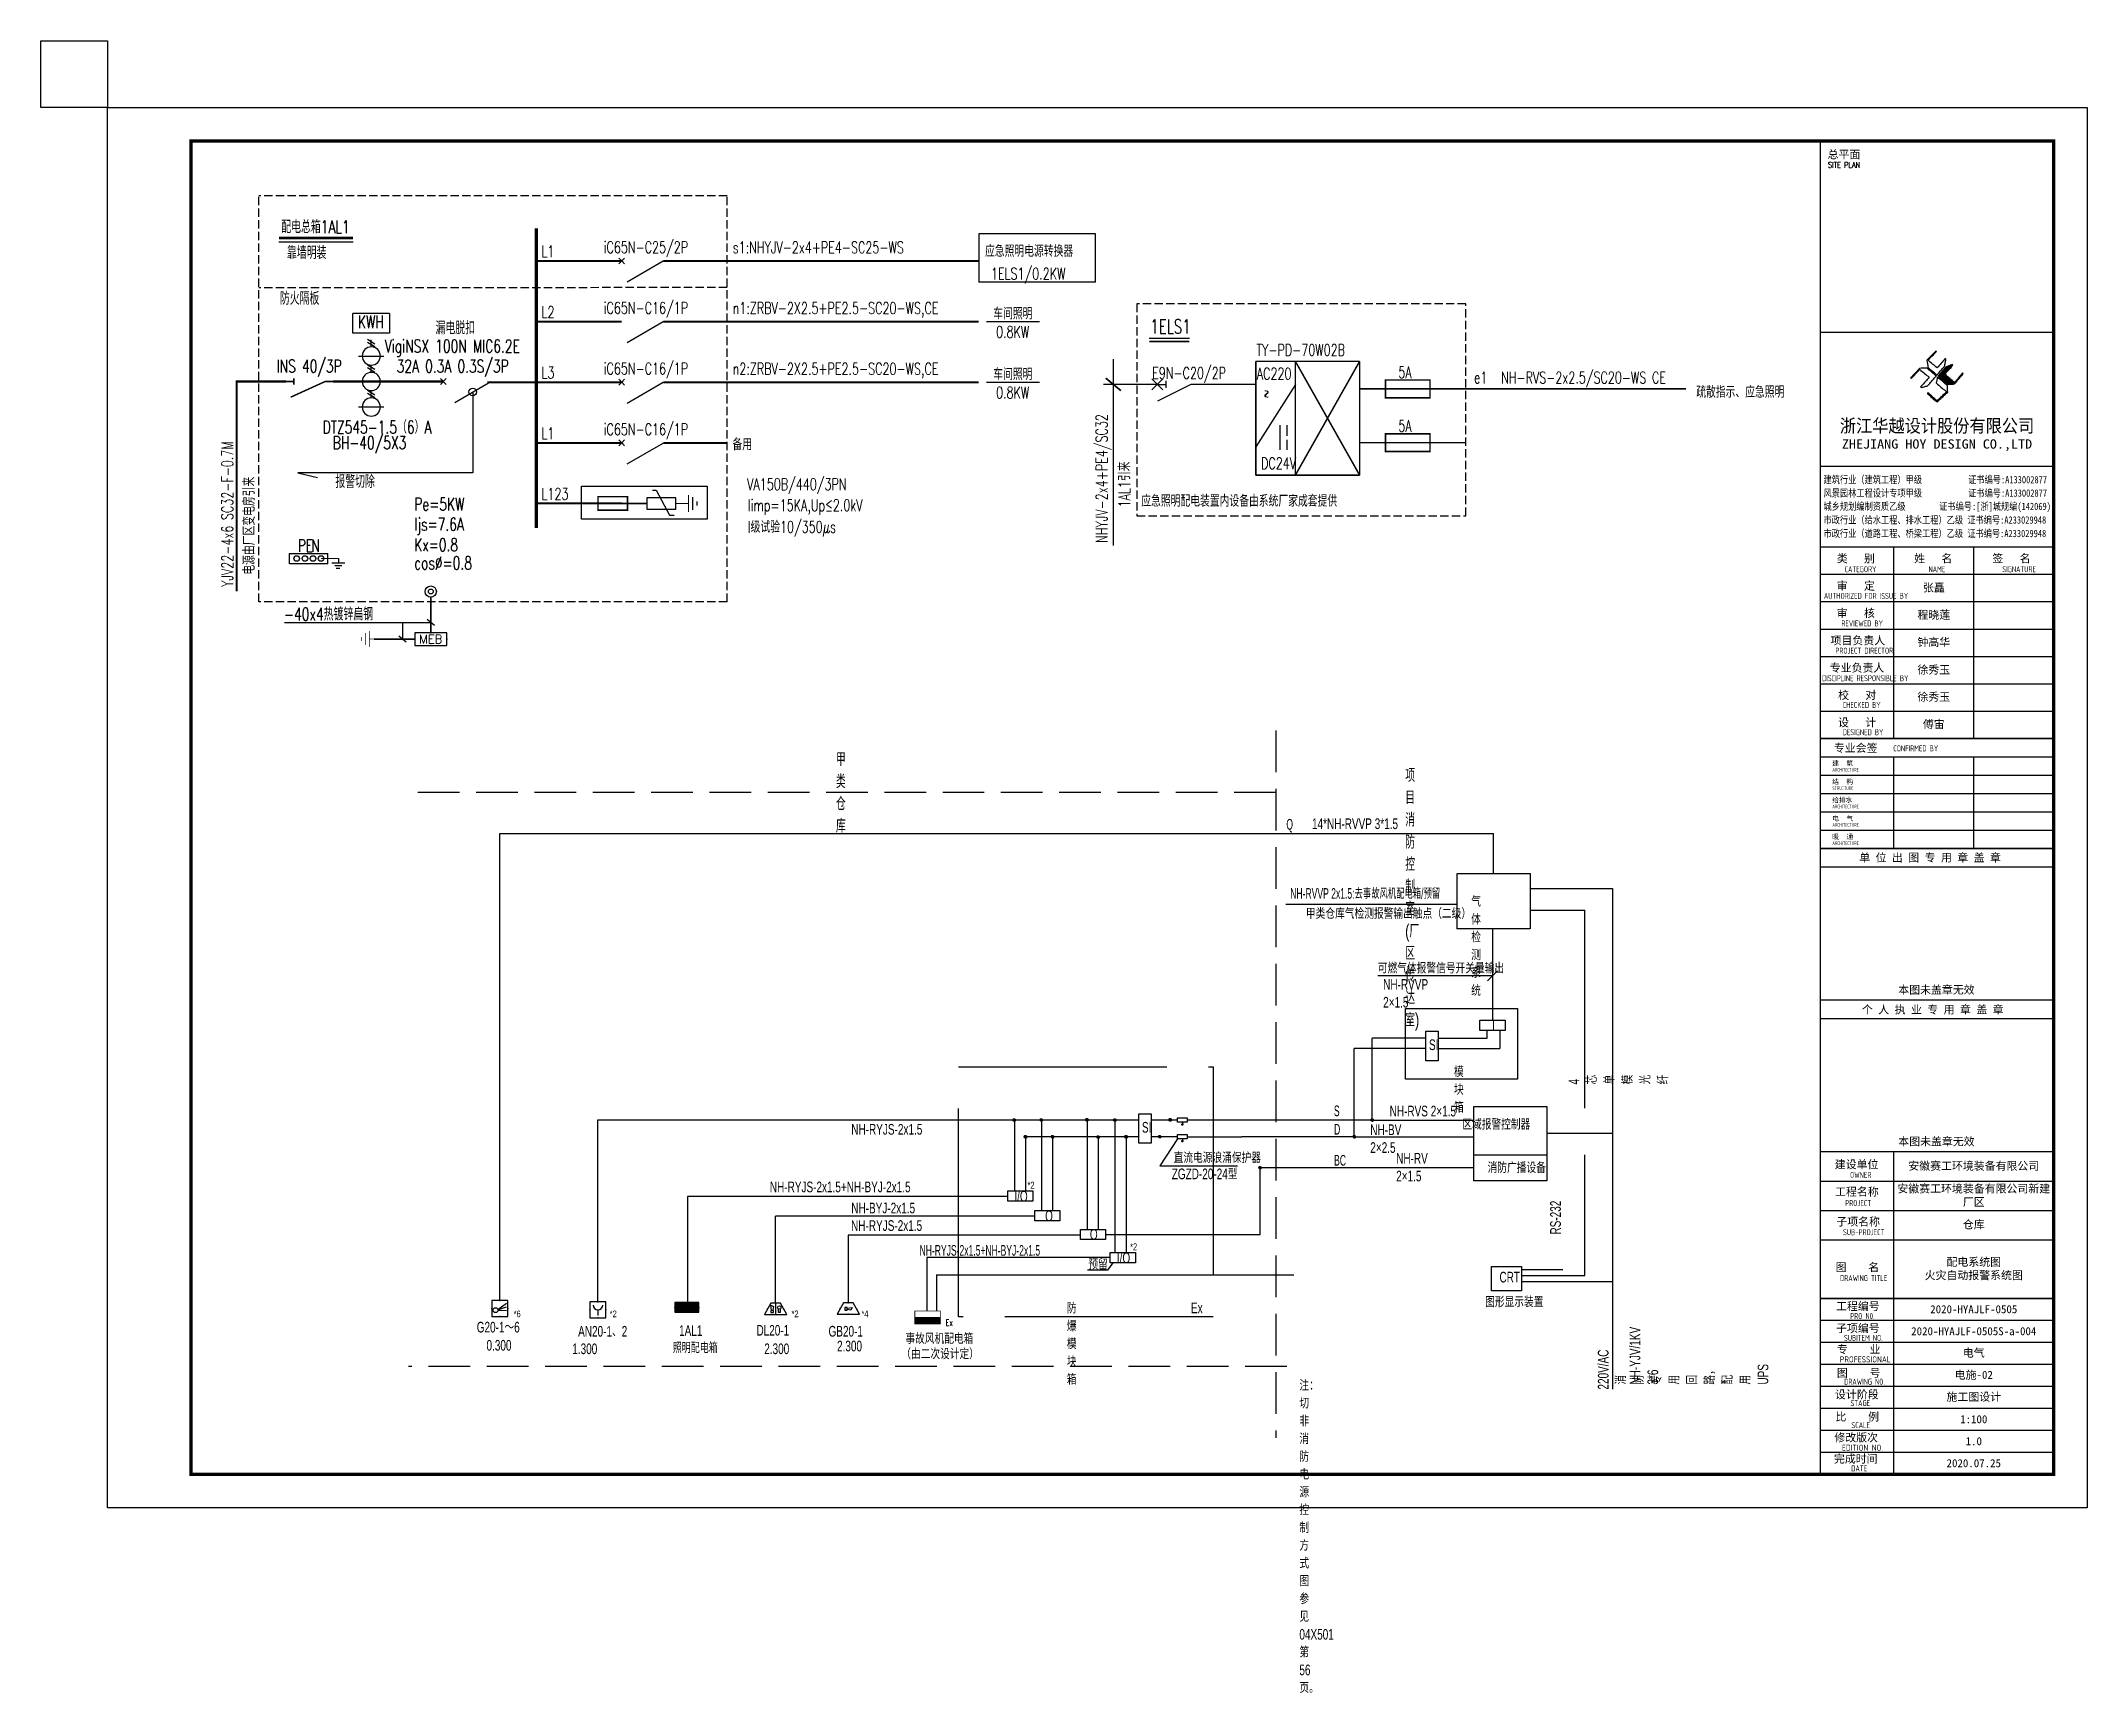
# Model space of a CAD drawing. Extents: x 1885024 to 2564215, y 18598004 to 18764795.
# Drawn here: x 2348115 to 2409515, y 18598004 to 18647562 of the extents above; entities that cross this region are included whole.
import ezdxf
from ezdxf.enums import TextEntityAlignment as Align

# ---------------------------------------------------------------- set-up
doc = ezdxf.new("R2010")
doc.units = 0
doc.header["$LTSCALE"] = 1000
doc.header["$MEASUREMENT"] = 0
for name, pattern in [('__DASH', [0.35, 0.25, -0.1]), ('CENTER', [2, 1.25, -0.25, 0.25, -0.25]), ('CENTERX2', [4, 2.5, -0.5, 0.5, -0.5]), ('DASH', [0.35, 0.25, -0.1]), ('PHANTOM', [2.5, 1.25, -0.25, 0.25, -0.25, 0.25, -0.25])]:
    doc.linetypes.add(name, pattern=pattern)
for name, color, linetype in [('001电气FU', 7, 'Continuous'), ('E-TEXT-PLAN', 7, 'Continuous'), ('E-TEXT-PLAN-DER', 7, 'Continuous'), ('ELEMENT', 3, 'Continuous'), ('EQUIP-消防', 3, 'Continuous'), ('EQUIP-箱柜', 3, 'Continuous'), ('GRD', 132, 'Continuous'), ('lamp', 3, 'Continuous'), ('PUB_TITLE', 4, 'Continuous'), ('T-CABL-XX', 7, 'Continuous'), ('TEL_TEXT', 7, 'Continuous'), ('TK', 4, 'Continuous'), ('产品气、置换气车间电气层', 3, 'CENTER'), ('变压吸附车间火灾、监控、照明', 7, 'Continuous')]:
    doc.layers.add(name, color=color, linetype=linetype)
doc.styles.add('-宋体', font='', dxfattribs={"width": 0.8})
doc.styles.add('_TCH_LABEL', font='COMPLEX', dxfattribs={"bigfont": 'GBCBIG'})
doc.styles.add('_TEL_DIM', font='SIMPLEX', dxfattribs={"width": 0.6, "height": 3.5, "bigfont": 'HZTXT'})
doc.styles.add('DIM_FONT', font='SIMPLEX', dxfattribs={"width": 0.7, "bigfont": 'GBCBIG'})
doc.styles.add('HT', font='simhei.ttf', dxfattribs={"width": 0.7})
doc.styles.add('IDQSTYLE', font='txt.shx', dxfattribs={"width": 0.7, "bigfont": 'hztxt.shx'})
doc.styles.add('JSTC', font='JSTCe.shx', dxfattribs={"width": 0.7, "height": 3, "bigfont": 'JSTCc.shx'})
doc.styles.add('JSTCZT', font='JSTCe.shx', dxfattribs={"width": 0.7, "height": 250, "bigfont": 'JSTCc.shx'})
doc.styles.add('ROMANS', font='romans', dxfattribs={"width": 0.65, "height": 231.275})
doc.styles.get("Standard").update_dxf_attribs({"font": 'gbenor.shx', "bigfont": 'gbcbig.shx'})
doc.styles.add('TSSD_REIN', font='tssdeng.shx', dxfattribs={"width": 0.7, "bigfont": 'tssdchn.shx'})
doc.styles.add('图签宋体', font='', dxfattribs={"height": 300})
doc.styles.add('图签黑体', font='simhei.ttf', dxfattribs={"height": 550})
doc.styles.add('系统图', font='SIMPLEX', dxfattribs={"width": 0.8, "height": 300, "bigfont": '_HZTXT'})
doc.styles.get('-宋体').set_extended_font_data('SimSun')
doc.styles.get('图签宋体').set_extended_font_data('NSimSun')
doc.dimstyles.new('ISO-25', dxfattribs={"dimtxt": 2.5, "dimasz": 2.5, "dimexe": 1.25, "dimexo": 0.625, "dimtad": 1, "dimtxsty": 'Standard', "dimcen": 2.5, "dimadec": 0, "dimazin": 0, "dimtfac": 1, "dimtmove": 0, "dimatfit": 3, "dimfxl": 0, "dimarcsym": 0})
doc.dimstyles.get("Standard").update_dxf_attribs({"dimscale": 100, "dimtxt": 3.5, "dimasz": 1, "dimexe": 2.5, "dimexo": 3, "dimgap": 1.5, "dimtad": 1, "dimdec": 0, "dimzin": 0, "dimdsep": 46, "dimtxsty": 'Standard', "dimblk": 'ARCHTICK', "dimcen": 0.09, "dimadec": 0, "dimazin": 0, "dimtfac": 1, "dimtdec": 0, "dimtix": 1, "dimtmove": 2, "dimatfit": 3, "dimfxl": 0, "dimtolj": 1, "dimtzin": 0, "dimarcsym": 0})

msp = doc.modelspace()

# ---------------------------------------------------------------- texts
at = {"layer": '001电气FU', "color": 104, "style": '系统图', "width": 0.7}
for s, height, p in [('配电总箱1AL1', 385, (2355326.9, 18641794.5)), ('靠墙明装', 385, (2355498.6, 18641019.7)), ('L1', 350, (2363136.9, 18641074.5, 249)), ('iC65N-C25/2P', 350, (2365005, 18641197.4)), ('s1:NHYJV-2x4+PE4-SC25-WS', 350, (2368874.2, 18641191)), ('应急照明电源转换器', 350, (2376444.9, 18641085.1)), ('1ELS1/0.2KW', 350, (2376623, 18640405.4)), ('防火隔板', 385, (2355285.4, 18639645.9)), ('KWH', 385, (2357624.8, 18638944.3)), ('L2', 350, (2363136.9, 18639252.3, 249)), ('iC65N-C16/1P', 350, (2365005, 18639378.2)), ('n1:ZRBV-2X2.5+PE2.5-SC20-WS,CE', 350, (2368874.2, 18639371.8)), ('车间照明', 350, (2376692.3, 18639209.8)), ('VigiNSX 100N MIC6.2E', 385, (2358432.4, 18638214.5, 125.4)), ('漏电脱扣', 385, (2359957, 18638761.1)), ('0.8KW', 350, (2376777.9, 18638658.2)), ('INS 40/3P', 385, (2355187.9, 18637613.5, 125.4)), ('32A 0.3A 0.3S/3P', 385, (2358789.8, 18637613.5, 125.4)), ('iC65N-C16/1P', 350, (2365005, 18637558.9)), ('L3', 350, (2363136.9, 18637436, 249)), ('n2:ZRBV-2X2.5+PE2.5-SC20-WS,CE', 350, (2368874.2, 18637552.5)), ('车间照明', 350, (2376692.3, 18637390.6)), ('0.8KW', 350, (2376777.9, 18636839)), ('DTZ545-1.5（6）A', 385, (2356571.3, 18635785.9)), ('iC65N-C16/1P', 350, (2365005, 18635736.6)), ('BH-40/5X3', 385, (2356872.6, 18635316.8)), ('L1', 350, (2363136.9, 18635616.7, 249)), ('备用', 350, (2368866.9, 18635285.5)), ('VA150B/440/3PN', 350, (2369308.5, 18634088.6, 1610)), ('L123', 350, (2363137.4, 18633801.3, 250.8)), ('Iimp=15KA,Up≤2.0kV', 350, (2369327.6, 18633460.6)), ('I级试验10/350μs', 350, (2369327.6, 18632811.2))]:
    msp.add_text(s, height=height, dxfattribs=at).set_placement(p)
at = {"layer": '001电气FU', "color": 6, "style": '系统图', "width": 0.7}
for s, height, p in [('1ELS1', 420, (2381404.6, 18638789)), ('TY-PD-70W02B', 350, (2384592.1, 18638115.1)), ('E9N-C20/2P', 350, (2381460.9, 18637426.7)), ('AC220', 350, (2384601.1, 18637407.1)), ('5A', 350, (2388847.7, 18637450.6)), ('e1', 350, (2391119, 18637289.9)), ('NH-RVS-2x2.5/SC20-WS CE', 350, (2391932.8, 18637289.9)), ('疏散指示、应急照明', 350, (2397785.7, 18636858.2)), ('5A', 350, (2388847.7, 18635839)), ('DC24V', 350, (2384728.9, 18634714.8)), ('应急照明配电装置内设备由系统厂家成套提供', 350, (2381132.9, 18633590.4))]:
    msp.add_text(s, height=height, dxfattribs=at).set_placement(p)
for s, p in [('~', (2385043.7, 18636846.7, 35598)), ('NHYJV-2x4+PE4/SC32', (2380120.8, 18632502.3)), ('1AL1引来', (2380804.6, 18633570.1))]:
    msp.add_text(s, height=350, rotation=90, dxfattribs=at).set_placement(p)
at = {"layer": '001电气FU', "color": 104, "style": '系统图', "width": 0.7}
for s, p in [('YJV22-4x6 SC32-F-0.7M', (2353883, 18631184.1)), ('电源由厂区变电房引来', (2354533.9, 18631551.8))]:
    msp.add_text(s, height=350, rotation=90, dxfattribs=at).set_placement(p)
for s, p in [('报警切除', (2356950.3, 18634036.2)), ('Pe=5KW', (2359316.3, 18633358.1)), ('Ijs=7.6A', (2359316.3, 18632756.3)), ('Kx=0.8', (2359316.3, 18632140.7)), ('cos%%C=0.8', (2359316.3, 18631595))]:
    msp.add_text(s, height=385, dxfattribs=at).set_placement(p, align=Align.BOTTOM_LEFT)
at = {"layer": '产品气、置换气车间电气层', "color": 3, "linetype": 'Continuous', "char_height": 320.26, "width": 11133.889, "attachment_point": 1, "style": 'JSTC'}
for insert in [(2389767.2, 18617611.3), (2381154.4, 18615135.6, 0)]:
    msp.add_mtext('SI', dxfattribs=dict(at, insert=insert))
at = {"layer": '变压吸附车间火灾、监控、照明', "style": 'JSTC'}
for s, height, width, p in [('Q', 320.3, 0.6, (2385488, 18623903.3)), ('14*NH-RVVP 3*1.5', 320, 0.7, (2386257.8, 18623920.7)), ('S', 320.3, 0.6, (2386915, 18615308.2)), ('D', 320.3, 0.6, (2386920.5, 18614754.7)), ('BC', 320.32, 0.6, (2386920.5, 18613824.3)), ('*2', 208.21, 0.7, (2377722.4, 18613133.2)), ('*2', 208.21, 0.7, (2380799.4, 18611284.1, 0)), ('G20-1～6', 320, 0.7, (2361193, 18608819.7)), ('*6', 200, 0.7, (2362300.6, 18609278.3)), ('*2', 200, 0.7, (2365182.8, 18609278.3)), ('*2', 200, 0.7, (2370638.4, 18609278.3)), ('*4', 200, 0.7, (2372736.1, 18609278.3)), ('0.300', 320, 0.7, (2361486, 18608275.2)), ('AN20-1、2', 320, 0.7, (2364236.1, 18608694.8)), (' 照明配电箱', 320, 0.65, (2366997.5, 18608202.3)), ('1AL1', 320, 0.7, (2367265.5, 18608716.7)), ('DL20-1', 320, 0.7, (2369587, 18608724.7)), ('GB20-1', 320, 0.7, (2371749.9, 18608696.4)), ('2.300', 320, 0.7, (2372004.9, 18608253.1)), ('事故风机配电箱', 320, 0.7, (2374056.4, 18608476.4, 0)), ('    1.300', 320, 0.7, (2363728, 18608170.2)), ('2.300', 320, 0.7, (2369820.8, 18608170.2)), ('（由二次设计定）', 320, 0.7, (2373932.3, 18608018.2, 0))]:
    msp.add_text(s, height=height, dxfattribs=dict(at, width=width)).set_placement(p)
at = {"layer": '变压吸附车间火灾、监控、照明', "color": 7, "linetype": 'Continuous', "style": 'JSTC'}
for s, width, p in [('NH-RVVP 2x1.5:去事故风机配电箱/预留', 0.6, (2385605.4, 18621828.7, 0)), ('甲类仓库气检测报警输出触点（二级）', 0.7, (2386075.4, 18621227.4, 0)), ('可燃气体报警信号开关量输出', 0.7, (2388231.8, 18619588.5)), ('NH-RVS 2×1.5', 0.7, (2388586.8, 18615301)), ('    区域报警控制器', 0.7, (2390434.2, 18614904.4)), ('消防广播设备', 0.7, (2391526.5, 18613604.8)), ('CRT', 0.7, (2391883.1, 18610320.3)), ('图形显示装置', 0.7, (2391453, 18609578.2))]:
    msp.add_text(s, height=320.32, dxfattribs=dict(at, width=width)).set_placement(p)
at = {"layer": '变压吸附车间火灾、监控、照明', "color": 7, "style": 'JSTC'}
for s, height, width, p in [('NH-RYJS-2x1.5', 320.32, 0.7, (2372431.5, 18614754.2)), ('NH-RYJS-2x1.5+NH-BYJ-2x1.5', 320.32, 0.7, (2369988.3, 18613026.1)), ('NH-RYJS-2x1.5', 320.32, 0.7, (2372426, 18611867)), ('NH-BYJ-2x1.5', 320.32, 0.7, (2372431.5, 18612393)), ('NH-RYJS-2x1.5+NH-BYJ-2x1.5', 320, 0.6, (2374481.4, 18611122.3, 0))]:
    msp.add_text(s, height=height, dxfattribs=dict(at, width=width)).set_placement(p)
at = {"layer": '变压吸附车间火灾、监控、照明', "color": 2, "width": 0.7}
for s, style, p in [('直流电源浪涌保护器', 'JSTC', (2382105.9, 18613903)), ('ZGZD-20-24型', 'JSTCZT', (2382049, 18613418)), ('Ex', 'JSTCZT', (2382626.6, 18609395.3))]:
    msp.add_text(s, height=320, dxfattribs=dict(at, style=style)).set_placement(p)
at = {"layer": '变压吸附车间火灾、监控、照明', "style": 'JSTC', "width": 0.7}
msp.add_text('RS-232', height=320.32, rotation=90, dxfattribs=at).set_placement((2393724.3, 18611757.1))
at = {"layer": '变压吸附车间火灾、监控、照明', "attachment_point": 1, "style": 'JSTC'}
for s, insert, char_height, width in [('{\\C7;甲类仓库}', (2371972.6, 18626215.4, -2463.3), 400, 0.224), ('{\\C7;项目消防控制室(厂区传达室)}', (2389055, 18625732.3, -2640.8), 400, 0.224), ('I', (2391662.2, 18618198.2), 320.3, 11133.889), ('I/O', (2377325.8, 18613068), 320.26, 11133.889), ('O', (2378249.5, 18612477.9), 320.3, 11133.889), ('O', (2379592.3, 18611924.1), 320.3, 11133.889), ('预留', (2379547.6, 18611024.3), 320.26, 11133.889), ('I/O', (2380402.8, 18611218.9, 0), 320.26, 11133.889)]:
    msp.add_mtext(s, dxfattribs=dict(at, insert=insert, char_height=char_height, width=width))
at = {"layer": '变压吸附车间火灾、监控、照明', "color": 7, "linetype": 'Continuous', "char_height": 320.32, "width": 0.56, "attachment_point": 1, "style": 'JSTC'}
for s, insert in [('气体检测系统\\P  ', (2391034.7, 18621907.9, -2643.4)), ('\\PNH-RVVP 2×1.5', (2388392.4, 18619954.6)), ('\\PNH-BV 2×2.5', (2388005.9, 18615595.7)), ('\\PNH-RV 2×1.5', (2388782.6, 18614739.8)), ('\\P防爆模块箱', (2378901.3, 18610243))]:
    msp.add_mtext(s, dxfattribs=dict(at, insert=insert))
at = {"layer": '变压吸附车间火灾、监控、照明', "color": 6, "linetype": 'Continuous', "insert": (2390518, 18617336.2), "char_height": 320.32, "width": 0.56, "attachment_point": 1, "style": 'JSTC'}
msp.add_mtext('\\P模块箱', dxfattribs=at)
at = {"layer": '变压吸附车间火灾、监控、照明', "char_height": 320.32, "width": 0.224, "attachment_point": 1, "rotation": 90, "style": 'JSTC'}
for s, insert in [('\\P4芯单模光纤', (2393422.7, 18616258.2)), ('\\P{\\C7;NH-YJV/1KV 3*6}', (2395255.6, 18607257.2)), ('{\\C7;\\P  220V/AC}', (2394301.3, 18607107.5)), ('\\P{\\H0.9992x;\\C7;消防专用回路，配用UP\\H1x;S}', (2394827.5, 18607257.2))]:
    msp.add_mtext(s, dxfattribs=dict(at, insert=insert))
at = {"layer": '变压吸附车间火灾、监控、照明', "color": 6, "linetype": 'CENTERX2', "insert": (2385879, 18607393.2, 118.4), "char_height": 320, "width": 0.149, "attachment_point": 1, "style": 'JSTC'}
msp.add_mtext('注：切非消防电源控制方式图参见04X501第56页。', dxfattribs=at)

# ---------------------------------------------------------------- blocks, each defined once
blk = doc.blocks.new('A$C053D6479')
at = {"layer": 'PUB_TITLE'}
h = blk.add_hatch(color=256, dxfattribs=at)
h.dxf.hatch_style = 1
edge = h.paths.add_edge_path()
edge.add_spline(control_points=[(1026, 827), (1105, 920), (1188, 1008), (1266, 1102)], knot_values=[13, 13, 13, 13, 14, 14, 14, 14], degree=3, periodic=0)
edge.add_spline(control_points=[(1266, 1102), (1258, 1111), (1249, 1119), (1239, 1116)], knot_values=[12, 12, 12, 12, 13, 13, 13, 13], degree=3, periodic=0)
edge.add_spline(control_points=[(1239, 1116), (1210, 1107), (1179, 1092), (1144, 1077)], knot_values=[11, 11, 11, 11, 12, 12, 12, 12], degree=3, periodic=0)
edge.add_spline(control_points=[(1144, 1077), (1109, 1063), (1069, 1053), (1047, 1038)], knot_values=[10, 10, 10, 10, 11, 11, 11, 11], degree=3, periodic=0)
edge.add_spline(control_points=[(1047, 1038), (1028, 1026), (1007, 992), (991, 972)], knot_values=[9, 9, 9, 9, 10, 10, 10, 10], degree=3, periodic=0)
edge.add_spline(control_points=[(991, 972), (942, 913), (899, 868), (849, 810)], knot_values=[8, 8, 8, 8, 9, 9, 9, 9], degree=3, periodic=0)
edge.add_spline(control_points=[(849, 810), (842, 801), (822, 776), (822, 775)], knot_values=[7, 7, 7, 7, 8, 8, 8, 8], degree=3, periodic=0)
edge.add_spline(control_points=[(822, 775), (823, 771), (848, 752), (859, 744)], knot_values=[6, 6, 6, 6, 7, 7, 7, 7], degree=3, periodic=0)
edge.add_spline(control_points=[(859, 744), (949, 670), (1035, 592), (1122, 521)], knot_values=[5, 5, 5, 5, 6, 6, 6, 6], degree=3, periodic=0)
edge.add_spline(control_points=[(1122, 521), (1153, 527), (1185, 530), (1217, 533)], knot_values=[4, 4, 4, 4, 5, 5, 5, 5], degree=3, periodic=0)
edge.add_spline(control_points=[(1217, 533), (1246, 535), (1293, 532), (1316, 542)], knot_values=[3, 3, 3, 3, 4, 4, 4, 4], degree=3, periodic=0)
edge.add_spline(control_points=[(1316, 542), (1327, 547), (1338, 565), (1349, 579)], knot_values=[2, 2, 2, 2, 3, 3, 3, 3], degree=3, periodic=0)
edge.add_spline(control_points=[(1349, 579), (1423, 670), (1507, 759), (1572, 848)], knot_values=[1, 1, 1, 1, 2, 2, 2, 2], degree=3, periodic=0)
edge.add_spline(control_points=[(1572, 848), (1564, 852), (1561, 861), (1551, 862)], knot_values=[0, 0, 0, 0, 1, 1, 1, 1], degree=3, periodic=0)
edge.add_spline(control_points=[(1551, 862), (1469, 769), (1393, 671), (1310, 579)], knot_values=[15, 15, 15, 15, 16, 16, 16, 16], degree=3, periodic=0)
edge.add_spline(control_points=[(1310, 579), (1216, 662), (1118, 742), (1026, 827)], knot_values=[14, 14, 14, 14, 15, 15, 15, 15], degree=3, periodic=0)
at = {"layer": 'TK'}
for points, knots in [([(1031, 1298), (1066, 1286), (1054, 1262), (1045, 1224), (1036, 1188), (1031, 1158), (1024, 1121), (1020, 1104), (1017, 1085), (1012, 1071), (1004, 1052), (976, 1026), (956, 1003), (906, 946), (866, 899), (814, 839), (806, 829), (789, 806), (787, 806), (777, 804), (728, 856), (719, 864), (651, 922), (580, 978), (514, 1036), (509, 1106), (488, 1176), (479, 1247), (570, 1343), (663, 1436), (758, 1526), (764, 1523), (768, 1518), (774, 1515), (693, 1422), (599, 1343), (520, 1249), (607, 1171), (698, 1096), (789, 1021), (874, 1109), (950, 1206), (1031, 1298)], [0, 0, 0, 0, 1, 1, 1, 2, 2, 2, 3, 3, 3, 4, 4, 4, 5, 5, 5, 6, 6, 6, 7, 7, 7, 8, 8, 8, 9, 9, 9, 10, 10, 10, 11, 11, 11, 12, 12, 12, 13, 13, 13, 14, 14, 14, 14]), ([(555, 949), (624, 891), (699, 833), (760, 773), (689, 691), (614, 604), (539, 517), (529, 505), (516, 487), (506, 482), (492, 475), (469, 472), (452, 467), (416, 456), (383, 448), (342, 438), (323, 433), (297, 422), (293, 440), (291, 452), (313, 470), (322, 480), (400, 566), (477, 652), (553, 736), (460, 815), (366, 894), (270, 970), (183, 883), (101, 791), (16, 703), (-18, 714), (9, 735), (28, 755), (103, 838), (192, 930), (266, 1005), (319, 1009), (387, 1005), (442, 1007), (456, 1008), (472, 1011), (485, 1007), (507, 1000), (534, 967), (555, 949)], [0, 0, 0, 0, 1, 1, 1, 2, 2, 2, 3, 3, 3, 4, 4, 4, 5, 5, 5, 6, 6, 6, 7, 7, 7, 8, 8, 8, 9, 9, 9, 10, 10, 10, 11, 11, 11, 12, 12, 12, 13, 13, 13, 14, 14, 14, 15, 15, 15, 15]), ([(1097, 490), (1100, 425), (1106, 361), (1107, 294), (1018, 207), (925, 121), (830, 33), (818, 21), (800, 0), (787, 0), (768, -1), (725, 49), (712, 60), (662, 103), (616, 143), (568, 186), (545, 207), (518, 224), (499, 250), (501, 259), (511, 261), (516, 267), (609, 192), (696, 111), (785, 33), (883, 118), (977, 208), (1070, 298), (992, 373), (892, 456), (803, 534), (791, 544), (768, 561), (766, 569), (761, 588), (776, 634), (780, 655), (785, 690), (788, 721), (795, 746), (897, 661), (998, 576), (1097, 490)], [0, 0, 0, 0, 1, 1, 1, 2, 2, 2, 3, 3, 3, 4, 4, 4, 5, 5, 5, 6, 6, 6, 7, 7, 7, 8, 8, 8, 9, 9, 9, 10, 10, 10, 11, 11, 11, 12, 12, 12, 13, 13, 13, 14, 14, 14, 14]), ([(1551, 862), (1561, 861), (1564, 852), (1572, 848), (1507, 759), (1423, 670), (1349, 579), (1338, 565), (1327, 547), (1316, 542), (1293, 532), (1246, 535), (1217, 533), (1185, 530), (1153, 527), (1122, 521), (1035, 592), (949, 670), (859, 744), (848, 752), (823, 771), (822, 775), (822, 776), (842, 801), (849, 810), (899, 868), (942, 913), (991, 972), (1007, 992), (1028, 1026), (1047, 1038), (1069, 1053), (1109, 1063), (1144, 1077), (1179, 1092), (1210, 1107), (1239, 1116), (1249, 1119), (1258, 1111), (1266, 1102), (1188, 1008), (1105, 920), (1026, 827), (1118, 742), (1216, 662), (1310, 579), (1393, 671), (1469, 769), (1551, 862)], [0, 0, 0, 0, 1, 1, 1, 2, 2, 2, 3, 3, 3, 4, 4, 4, 5, 5, 5, 6, 6, 6, 7, 7, 7, 8, 8, 8, 9, 9, 9, 10, 10, 10, 11, 11, 11, 12, 12, 12, 13, 13, 13, 14, 14, 14, 15, 15, 15, 16, 16, 16, 16])]:
    blk.add_open_spline(points, degree=3, knots=knots, dxfattribs=at)
blk = doc.blocks.new('GeYuanFrame_08587741', base_point=(18.76, 4.34))
at = {"layer": 'PUB_TITLE'}
for points in [[(554.76, 235.14), (554.76, 292.54)], [(578.76, 235.14), (578.76, 292.54)], [(554.76, 202.14), (554.76, 229.64)], [(578.76, 202.14), (578.76, 229.64)], [(554.76, 14.34), (554.76, 111.14)]]:
    blk.add_lwpolyline(points, dxfattribs=at)
at = {"layer": 'TK'}
for p, q in [((43.76, 414.34), (602.76, 414.34)), ((532.76, 316.74), (602.76, 316.74)), ((532.76, 284.34), (602.76, 284.34)), ((532.76, 276.14), (602.76, 276.14)), ((532.76, 267.94), (602.76, 267.94)), ((532.76, 259.74), (602.76, 259.74)), ((532.76, 251.54), (602.76, 251.54)), ((532.76, 243.34), (602.76, 243.34)), ((532.76, 235.14), (602.76, 235.14)), ((532.76, 235.14), (602.76, 235.14)), ((532.76, 102.34), (602.76, 102.34)), ((532.76, 93.54), (602.76, 93.54)), ((532.76, 84.74), (554.76, 84.74)), ((532.76, 84.74), (602.76, 84.74)), ((532.76, 67.18), (602.76, 67.18)), ((532.76, 67.14), (602.76, 67.14)), ((532.76, 60.58), (602.76, 60.58)), ((532.76, 53.98), (602.76, 53.98)), ((532.76, 47.38), (602.76, 47.38)), ((532.76, 40.78), (602.76, 40.78)), ((532.76, 34.18), (602.76, 34.18)), ((532.76, 27.58), (602.76, 27.58)), ((532.76, 20.98), (602.76, 20.98)), ((532.76, 14.34), (602.76, 14.34))]:
    blk.add_line(p, q, dxfattribs=at)
for points in [[(18.76, 424.34), (612.76, 424.34), (612.76, 4.34), (18.76, 4.34), (18.76, 424.34)], [(532.76, 292.54), (602.76, 292.54)], [(532.76, 235.14), (602.76, 235.14)], [(532.76, 229.64), (602.76, 229.64)], [(532.76, 224.14), (602.76, 224.14)], [(532.76, 218.64), (602.76, 218.64)], [(532.76, 213.14), (602.76, 213.14)], [(532.76, 207.64), (602.76, 207.64)], [(532.76, 202.14), (602.76, 202.14)], [(532.76, 196.64), (602.76, 196.64)], [(532.76, 151.14), (602.76, 151.14)]]:
    blk.add_lwpolyline(points, dxfattribs=at)
at = {"layer": 'TK', "const_width": 1}
blk.add_lwpolyline([(602.76, 414.34), (43.76, 414.34), (43.76, 14.34), (602.76, 14.34)], close=True, dxfattribs=at)
at = {"layer": 'TK'}
for points, const_width in [([(532.76, 414.34), (532.76, 14.34)], 0.4), ([(532.76, 356.95), (602.76, 356.95)], 0.35), ([(532.76, 292.54), (602.76, 292.54)], 0.35), ([(532.76, 292.54), (602.76, 292.54)], 0.35), ([(532.76, 235.14), (602.76, 235.14)], 0.35), ([(532.76, 202.14), (602.76, 202.14)], 0.35), ([(532.76, 156.64), (602.76, 156.64)], 0.35), ([(532.76, 111.14), (602.76, 111.14)], 0.35), ([(532.76, 67.18), (602.76, 67.18)], 0.35)]:
    blk.add_lwpolyline(points, dxfattribs=dict(at, const_width=const_width))
at = {"layer": 'PUB_TITLE', "xscale": 0.01000000000021828, "yscale": 0.01000000000021828, "zscale": 0.01}
blk.add_blockref('A$C053D6479', (559.86, 336.08), dxfattribs=at)
at = {"layer": 'TK', "style": '图签宋体'}
for s, height, p in [('总平面', 2.4, (534.9, 409.1)), ('类   别', 2.4, (537.65, 287.9)), ('姓   名', 2.4, (560.87, 287.9)), ('签   名', 2.4, (584.35, 287.9)), ('审   定', 2.4, (537.65, 279.7)), ('审   核', 2.4, (537.65, 271.5)), ('项目负责人', 2.4, (535.8, 263.3)), ('专业负责人', 2.4, (535.56, 255.1)), ('校   对', 2.4, (538.06, 246.9)), ('设   计', 2.4, (538.03, 238.7)), ('专业会签', 2.4, (536.79, 231.05)), ('建  筑', 1.44, (536.28, 226.92)), ('结  构', 1.44, (536.28, 221.42)), ('给排水', 1.44, (536.28, 215.92)), ('电  气', 1.44, (536.28, 210.42)), ('暖  通', 1.44, (536.28, 204.92)), ('单 位 出 图 专 用 章 盖 章', 2.4, (544.39, 198.16)), ('本图未盖章无效', 2.4, (556.1, 158.51)), ('个 人 执 业 专 用 章 盖 章', 2.4, (545.19, 152.58)), ('本图未盖章无效', 2.4, (556.1, 113.01)), ('建设单位', 2.4, (537.06, 106.14)), ('工程名称', 2.4, (537.14, 97.93)), ('子项名称', 2.4, (537.52, 88.95)), ('图    名', 2.4, (537.3, 75.3)), ('工程编号', 2.4, (537.44, 63.58)), ('子项编号', 2.4, (537.44, 57)), ('专    业', 2.4, (537.68, 50.69)), ('图    号', 2.4, (537.69, 43.58)), ('设计阶段', 2.4, (537.12, 37.12)), ('比    例', 2.4, (537.26, 30.44)), ('修改版次', 2.4, (536.91, 24.22)), ('完成时间', 2.4, (536.79, 17.83))]:
    blk.add_text(s, height=height, dxfattribs=at).set_placement(p)
at = {"layer": 'TK'}
for s, height, style, width, p in [('SITE PLAN', 1.697, 'ROMANS', 0.76, (535.02, 406.31)), ('建筑行业（建筑工程）甲级           证书编号:A133002877', 2.2, '-宋体', 0.8, (533.67, 311.64)), ('风景园林工程设计专项甲级           证书编号:A133002877', 2.2, '-宋体', 0.8, (533.67, 307.62)), ('城乡规划编制资质乙级        证书编号:[浙]城规编(142069)', 2.2, '-宋体', 0.8, (533.67, 303.63)), ('市政行业（给水工程、排水工程）乙级 证书编号:A233029948', 2.2, '-宋体', 0.8, (533.67, 299.55)), ('市政行业（道路工程、桥梁工程）乙级 证书编号:A233029948', 2.2, '-宋体', 0.8, (533.67, 295.5)), ('CATEGORY', 1.8, 'TSSD_REIN', 0.7, (539.99, 284.98)), ('NAME', 1.8, 'TSSD_REIN', 0.7, (565.18, 284.98)), ('SIGNATURE', 1.8, 'TSSD_REIN', 0.7, (587.34, 284.98)), ('AUTHORIZED FOR ISSUE BY', 1.8, 'TSSD_REIN', 0.7, (533.79, 276.98)), ('REVIEWED BY', 1.8, 'TSSD_REIN', 0.7, (539.03, 268.72)), ('PROJECT DIRECTOR', 1.8, 'TSSD_REIN', 0.7, (537.22, 260.55)), ('DISCIPLINE RESPONSIBLE BY', 1.8, 'TSSD_REIN', 0.7, (533.25, 252.28)), ('CHECKED BY', 1.8, 'TSSD_REIN', 0.7, (539.42, 244.25)), ('DESIGNED BY', 1.8, 'TSSD_REIN', 0.7, (539.43, 236.08)), ('CONFIRMED BY', 1.8, 'TSSD_REIN', 0.7, (554.61, 231.23)), ('ARCHITECTURE', 1.08, 'TSSD_REIN', 0.7, (536.32, 225.15)), ('STRUCTURE', 1.08, 'TSSD_REIN', 0.7, (536.32, 219.65)), ('ARCHITECTURE', 1.08, 'TSSD_REIN', 0.7, (536.32, 214.15)), ('ARCHITECTURE', 1.08, 'TSSD_REIN', 0.7, (536.32, 208.65)), ('ARCHITECTURE', 1.08, 'TSSD_REIN', 0.7, (536.32, 203.15)), ('OWNER', 1.8, 'TSSD_REIN', 0.7, (541.65, 103.29)), ('PROJECT', 1.8, 'TSSD_REIN', 0.7, (540.19, 94.83)), ('SUB-PROJECT', 1.8, 'TSSD_REIN', 0.7, (539.53, 86.11)), ('DRAWING TITLE', 1.8, 'TSSD_REIN', 0.7, (538.64, 72.34)), ('PRO N0.', 1.8, 'TSSD_REIN', 0.7, (541.68, 60.96)), ('SUBITEM NO.', 1.8, 'TSSD_REIN', 0.7, (539.82, 54.39)), ('PROFESSIONAL', 1.8, 'TSSD_REIN', 0.8, (538.55, 47.95)), ('DRAWING NO.', 1.8, 'TSSD_REIN', 0.7, (539.86, 41.26)), ('STAGE', 1.8, 'TSSD_REIN', 0.7, (541.76, 34.84)), ('SCALE', 1.8, 'TSSD_REIN', 0.7, (542.05, 28.23)), ('EDITION NO.', 1.8, 'TSSD_REIN', 0.8, (539.2, 21.45)), ('DATE', 1.8, 'TSSD_REIN', 0.7, (542, 15.26))]:
    blk.add_text(s, height=height, dxfattribs=dict(at, style=style, width=width)).set_placement(p)
for s, height, style, width, p in [('浙江华越设计股份有限公司', 3.96, 'HT', 0.9, (567.74, 328.97)), ('ZHEJIANG HOY DESIGN CO.,LTD', 2.8, '图签黑体', 1.11, (567.73, 323.1))]:
    blk.add_text(s, height=height, dxfattribs=dict(at, style=style, width=width)).set_placement(p, align=Align.MIDDLE)
at = {"layer": 'TK', "char_height": 2.4, "attachment_point": 5, "style": '图签宋体'}
for s, insert, width in [('张矗', (566.76, 280.21), 24), ('程晓莲', (566.76, 272.04), 24), ('钟高华', (566.76, 263.84), 24), ('徐秀玉', (566.76, 255.57), 24), ('徐秀玉', (566.76, 247.44), 24), ('傅宙', (566.76, 239.24), 24), ('安徽赛工环境装备有限公司', (578.76, 106.74), 48), ('安徽赛工环境装备有限公司新建厂区', (578.76, 97.94), 48), ('仓库', (578.76, 89.14), 48), ('配电系统图\\P火灾自动报警系统图', (578.76, 75.94), 48), ('2020-HYAJLF-0505', (578.76, 63.88), 48), ('2020-HYAJLF-0505S-a-004', (578.76, 57.28), 48), ('电气', (578.76, 50.68), 48), ('电施-02', (578.76, 44.08), 48), ('施工图设计', (578.76, 37.48), 48), ('1:100', (578.76, 30.88), 48), ('1.0', (578.76, 24.28), 48), ('2020.07.25', (578.76, 17.69), 48)]:
    blk.add_mtext(s, dxfattribs=dict(at, insert=insert, width=width))
blk = doc.blocks.new('_ArchTick')
at = {"color": 0, "linetype": 'ByBlock', "const_width": 0.4}
blk.add_lwpolyline([(-0.5, -0.5), (0.5, 0.5)], dxfattribs=at)
blk = doc.blocks.new('*X31')
at = {"color": 0}
for p, q in [((99.83, 192.74), (101.99, 194.9)), ((99.83, 193.17), (101.57, 194.9)), ((99.83, 193.59), (101.14, 194.9)), ((99.83, 194.02), (100.72, 194.9)), ((99.83, 194.44), (100.29, 194.9)), ((99.83, 194.87), (99.87, 194.9)), ((99.92, 192.4), (102.42, 194.9)), ((100.34, 192.4), (102.84, 194.9)), ((100.76, 192.4), (103.26, 194.9)), ((101.19, 192.4), (103.69, 194.9)), ((101.61, 192.4), (104.11, 194.9)), ((102.04, 192.4), (104.54, 194.9)), ((102.46, 192.4), (104.96, 194.9)), ((102.88, 192.4), (105.38, 194.9)), ((103.31, 192.4), (105.81, 194.9)), ((103.73, 192.4), (106.23, 194.9)), ((104.16, 192.4), (106.66, 194.9)), ((104.58, 192.4), (107.08, 194.9)), ((105.01, 192.4), (107.51, 194.9)), ((105.43, 192.4), (107.93, 194.9)), ((105.85, 192.4), (108.35, 194.9)), ((106.28, 192.4), (108.78, 194.9)), ((106.7, 192.4), (109.2, 194.9)), ((107.13, 192.4), (109.63, 194.9)), ((107.55, 192.4), (109.83, 194.68)), ((107.98, 192.4), (109.83, 194.26)), ((108.4, 192.4), (109.83, 193.83)), ((108.82, 192.4), (109.83, 193.41)), ((109.25, 192.4), (109.83, 192.99)), ((109.67, 192.4), (109.83, 192.56))]:
    blk.add_line(p, q, dxfattribs=at)
blk = doc.blocks.new('HC000427')
at = {"color": 0, "linetype": 'Continuous', "const_width": 0.3}
blk.add_lwpolyline([(5, 2.5), (-5, 2.5), (-5, -2.5), (5, -2.5)], close=True, dxfattribs=at)
blk.add_lwpolyline([(5, 0), (-5, 0)], dxfattribs=at)
at = {"color": 0, "linetype": 'Continuous'}
blk.add_blockref('*X31', (-104.83, -194.9), dxfattribs=at)
at = {"layer": 'E-TEXT-PLAN-DER', "color": 0, "style": 'IDQSTYLE', "width": 0.7}
blk.add_attdef('PSFHATT', (7, -2.5), '', height=2.5, dxfattribs=at)
blk = doc.blocks.new('$equip$00002651')
for p, q in [((-0.5, 0.5), (-0.5, -0.5)), ((0.5, 0.5), (-0.5, 0.5)), ((-0.12, -0.05), (0.43, 0.34)), ((-0.12, -0.07), (0.43, 0.11)), ((0.5, -0.5), (0.5, 0.5)), ((-0.5, -0.5), (0.5, -0.5)), ((-0.12, -0.1), (0.43, -0.13))]:
    blk.add_line(p, q)
at = {"const_width": 0.04}
blk.add_lwpolyline([(-0.5, 0.5), (0.5, 0.5), (0.5, -0.5), (-0.5, -0.5), (-0.5, 0.5), (0.5, 0.5)], dxfattribs=at)
blk.add_circle((-0.27, -0.1), 0.151)
for p in [(-0.5, 0), (0, 0.5), (0.5, 0), (0, -0.5)]:
    blk.add_point(p)
at = {"color": 7, "flags": 1}
for tag, height, p in [('A', 0.00002, (0, 0)), ('B', 0.4, (0.76, -0.21))]:
    blk.add_attdef(tag, text='', height=height, dxfattribs=at).set_placement(p, align=Align.MIDDLE_CENTER)
blk = doc.blocks.new('$equip$00002657')
for p, q in [((-0.5, 1), (-0.5, 0)), ((0.5, 1), (-0.5, 1)), ((-0.5, 0), (0.5, 0)), ((0, 0.5), (0, 0.15)), ((0.5, 0), (0.5, 1))]:
    blk.add_line(p, q)
at = {"const_width": 0.04}
blk.add_lwpolyline([(-0.5, 1), (0.5, 1), (0.5, 0), (-0.5, 0), (-0.5, 1), (0.5, 1)], dxfattribs=at)
blk.add_arc((0, 0.8), 0.3, 180, 0)
for p in [(-0.5, 0.5), (0, 1), (0, 0), (0.5, 0.5)]:
    blk.add_point(p)
at = {"color": 7, "flags": 1}
for tag, height, p in [('A', 0.00002, (0, 0)), ('B', 0.4, (0.76, 0.29))]:
    blk.add_attdef(tag, text='', height=height, dxfattribs=at).set_placement(p, align=Align.MIDDLE_CENTER)
blk = doc.blocks.new('*X9')
at = {"color": 0}
for p, q in [((-250, 33), (-83, 200)), ((-250, 68), (-118, 200)), ((-250, 104), (-154, 200)), ((-250, 139), (-189, 200)), ((-250, 174), (-224, 200)), ((-247, 0), (-47, 200)), ((-212, 0), (-12, 200)), ((-177, 0), (23, 200)), ((-141, 0), (59, 200)), ((-106, 0), (94, 200)), ((-71, 0), (129, 200)), ((-35, 0), (165, 200)), ((0, 0), (200, 200)), ((35, 0), (235, 200)), ((71, 0), (250, 179)), ((106, 0), (250, 144)), ((141, 0), (250, 109)), ((177, 0), (250, 73)), ((212, 0), (250, 38)), ((247, 0), (250, 3))]:
    blk.add_line(p, q, dxfattribs=at)
blk = doc.blocks.new('$equip$00001421')
for p, q in [((0.75, 0.6), (-0.75, 0.6)), ((-0.75, 0.6), (-0.75, 0)), ((-0.75, 0), (0.75, 0)), ((0.75, 0), (0.75, 0.6))]:
    blk.add_line(p, q)
at = {"const_width": 0.6}
blk.add_lwpolyline([(-0.75, 0.3), (0.75, 0.3)], dxfattribs=at)
for p in [(-0.75, 0.3), (0, 0.6), (0, 0), (0.75, 0.3)]:
    blk.add_point(p)
at = {"xscale": 0.00300000000061118, "yscale": 0.00300000000061118, "zscale": 0.003}
blk.add_blockref('*X9', (0, 0), dxfattribs=at)
at = {"style": '_TCH_LABEL', "flags": 9}
blk.add_attdef('A', (0, 0), '', height=0.00002, dxfattribs=at)
blk = doc.blocks.new('$equip$00002679')
for p, q in [((-0.3, 0.7), (-0.7, 0)), ((-0.7, 0), (0.7, 0)), ((0.3, 0.7), (-0.3, 0.7)), ((0.3, 0.7), (-0.3, 0.7)), ((-0.26, 0.25), (-0.3, 0.57)), ((-0.3, 0.57), (-0.13, 0.49)), ((-0.3, 0.25), (-0.3, 0.11)), ((-0.13, 0.25), (-0.3, 0.25)), ((-0.3, 0.11), (-0.13, 0.11)), ((-0.13, 0.49), (-0.17, 0.25)), ((-0.13, 0.11), (-0.13, 0.25)), ((0, 0.7), (0, 0)), ((0.17, 0.11), (0.17, 0.34)), ((0.29, 0.11), (0.17, 0.11)), ((0.29, 0.34), (0.29, 0.11)), ((0.7, 0), (0.3, 0.7))]:
    blk.add_line(p, q)
at = {"const_width": 0.04}
blk.add_lwpolyline([(-0.3, 0.7), (0.3, 0.7), (0.7, 0), (-0.7, 0), (-0.3, 0.7), (0.3, 0.7)], dxfattribs=at)
blk.add_lwpolyline([(-0.3, 0.7), (0.3, 0.7), (0.7, 0), (-0.7, 0), (-0.3, 0.7), (0.3, 0.7)], dxfattribs=at)
blk.add_circle((0.23, 0.43), 0.111)
for p in [(-0.5, 0.35), (0, 0.7), (0, 0), (0.5, 0.35)]:
    blk.add_point(p)
at = {"color": 7, "flags": 1}
for tag, height, p in [('A', 0.00002, (0, 0)), ('B', 0.4, (0.96, 0.3))]:
    blk.add_attdef(tag, text='', height=height, dxfattribs=at).set_placement(p, align=Align.MIDDLE_CENTER)
blk = doc.blocks.new('$equip$00002676')
for p, q in [((-0.3, 0.7), (-0.7, 0)), ((-0.7, 0), (0.7, 0)), ((0.3, 0.7), (-0.3, 0.7)), ((0.3, 0.7), (-0.3, 0.7)), ((-0.21, 0.41), (-0.21, 0.24)), ((-0.08, 0.41), (-0.21, 0.41)), ((-0.21, 0.24), (-0.08, 0.24)), ((-0.08, 0.24), (-0.08, 0.41)), ((-0.08, 0.37), (0.24, 0.41)), ((0.16, 0.24), (-0.08, 0.28)), ((0.24, 0.41), (0.16, 0.24)), ((0.7, 0), (0.3, 0.7))]:
    blk.add_line(p, q)
at = {"const_width": 0.04}
blk.add_lwpolyline([(-0.3, 0.7), (0.3, 0.7), (0.7, 0), (-0.7, 0), (-0.3, 0.7), (0.3, 0.7)], dxfattribs=at)
blk.add_lwpolyline([(-0.3, 0.7), (0.3, 0.7), (0.7, 0), (-0.7, 0), (-0.3, 0.7), (0.3, 0.7)], dxfattribs=at)
for p in [(-0.5, 0.35), (0, 0.7), (0, 0), (0.53, 0.3)]:
    blk.add_point(p)
at = {"color": 7, "flags": 1}
for tag, height, p in [('A', 0.00002, (0, 0)), ('B', 0.4, (0.96, 0.3))]:
    blk.add_attdef(tag, text='', height=height, dxfattribs=at).set_placement(p, align=Align.MIDDLE_CENTER)
blk = doc.blocks.new('$element$00000578')
at = {"const_width": 0.0233}
for points in [[(0, 0), (0, -0.25)], [(0, -1), (0, -0.75), (-0.25, -0.2)], [(-0.05, -0.25), (0.05, -0.25)]]:
    blk.add_lwpolyline(points, dxfattribs=at)
at = {"flags": 9}
blk.add_attdef('S', (0, 0), '', height=0.00000667, dxfattribs=at)
blk = doc.blocks.new('$element$00000584')
for points in [[(0, 0), (0, -1)], [(-0.467, -0.267), (-0.467, -0.733)], [(0.467, -0.267), (0.467, -0.733)], [(-0.3, -0.5), (-0.167, -0.5)], [(-0.211, -0.433), (-0.294, -0.567)], [(-0.158, -0.433), (-0.242, -0.567)], [(0.167, -0.5), (0.3, -0.5)], [(0.256, -0.433), (0.172, -0.567)], [(0.308, -0.433), (0.225, -0.567)], [(0.633, -0.5), (0.767, -0.5)], [(0.722, -0.433), (0.639, -0.567)], [(0.775, -0.433), (0.692, -0.567)]]:
    blk.add_lwpolyline(points)
for points in [[(-0.467, -0.333, 1), (-0.467, -0.667, 1), (-0.467, -0.333)], [(0, -0.333, 1), (0, -0.667, 1), (0, -0.333)], [(0.467, -0.333, 1), (0.467, -0.667, 1), (0.467, -0.333)]]:
    blk.add_lwpolyline(points, format="xyb", close=True)
at = {"flags": 9}
blk.add_attdef('S', (0, 0), '', height=0.00000667, dxfattribs=at)
blk = doc.blocks.new('A$C4625602C')
at = {"layer": 'lamp', "color": 0}
for p, q in [((-525, 0), (-525, 286)), ((-525, 286), (525, 286)), ((525, 0), (-525, 0)), ((525, 0), (525, 286)), ((634, 30), (986, 30)), ((714, -43), (906, -43)), ((753, -116), (853, -116))]:
    blk.add_line(p, q, dxfattribs=at)
at = {"layer": 'lamp', "color": 0, "const_width": 35}
for points in [[(337, 148), (819, 148)], [(819, 148), (819, 30)]]:
    blk.add_lwpolyline(points, dxfattribs=at)
at = {"layer": 'lamp', "color": 0}
for centre in [(-328, 148), (-102, 148), (118, 148), (337, 148)]:
    blk.add_circle(centre, 75.4, dxfattribs=at)
at = {"layer": 'lamp', "color": 0, "style": '系统图', "width": 0.7}
for s, p in [('PE', (-88, 333, 1694)), ('N', (185, 333, 1694))]:
    blk.add_text(s, height=337, dxfattribs=at).set_placement(p, align=Align.CENTER)
blk = doc.blocks.new('$element$00000582')
at = {"const_width": 0.0233}
for points in [[(0, 0), (0, -1)], [(-0.1, -0.283), (0.1, -0.283), (0.1, -0.717), (-0.1, -0.717), (-0.1, -0.283)]]:
    blk.add_lwpolyline(points, dxfattribs=at)
at = {"flags": 9}
blk.add_attdef('S', (0, 0), '', height=0.00000667, dxfattribs=at)
blk = doc.blocks.new('$element$00000277')
at = {"const_width": 0.0333}
for points in [[(0, 0), (0, -0.375)], [(-0.25, -0.375), (0.25, -0.375)], [(-0.188, -0.5), (0.188, -0.5)], [(-0.062, -0.625), (0.062, -0.625)]]:
    blk.add_lwpolyline(points, dxfattribs=at)
at = {"flags": 9}
blk.add_attdef('S', (0, 0), '', height=0.00000667, dxfattribs=at)
blk = doc.blocks.new('_LINKPT1')
blk.add_line((0, 0), (0, 0))
blk = doc.blocks.new('M_I0')
for p, q in [((0.75, 0.6), (-0.75, 0.6)), ((-0.75, 0.6), (-0.75, 0)), ((-0.75, 0), (0.75, 0)), ((0.75, 0), (0.75, 0.6))]:
    blk.add_line(p, q)
for p in [(-0.75, 0.3), (0, 0.6), (0, 0), (0.75, 0.3)]:
    blk.add_blockref('_LINKPT1', p)
at = {"width": 0.8, "flags": 9}
blk.add_attdef('A', (0, 0), '', height=0.00003, dxfattribs=at)
blk = doc.blocks.new('_Y0RKM')
blk.add_circle((0, 0), 0.5)
at = {"style": 'DIM_FONT', "width": 0.7, "flags": 9}
blk.add_attdef('A', (0, 0), '', height=0.00002, dxfattribs=at)
blk = doc.blocks.new('$equip$00001816')
for p, q in [((-0.75, 0.3), (-0.75, -0.3)), ((0.75, 0.3), (-0.75, 0.3)), ((0.75, -0.3), (0.75, 0.3)), ((-0.75, -0.3), (0.75, -0.3))]:
    blk.add_line(p, q)
for p in [(-0.75, 0), (0, 0.3), (0.75, 0), (0, -0.3)]:
    blk.add_point(p)
at = {"layer": 'TEL_TEXT', "style": '_TEL_DIM'}
blk.add_attdef('$TEXT$', text='', height=0.4, dxfattribs=at).set_placement((0, 0), align=Align.MIDDLE_CENTER)
at = {"layer": 'TEL_TEXT', "style": '_TEL_DIM', "flags": 1}
blk.add_attdef('A', text='', height=0.00002, dxfattribs=at).set_placement((0, 0), align=Align.MIDDLE_CENTER)
blk = doc.blocks.new('$equip_U$00000119(郑航)')
for p in [(-0.75, 0), (0, 0.3), (0.75, 0), (0, -0.3)]:
    blk.add_point(p)
blk.add_blockref('$equip$00001816', (0, 0)).add_auto_attribs({'$TEXT$': 'MEB'})
at = {"layer": 'TEL_TEXT', "style": '_TEL_DIM', "flags": 1}
blk.add_attdef('A', text='', height=0.00002, dxfattribs=at).set_placement((0, 0), align=Align.MIDDLE_CENTER)
blk = doc.blocks.new('$element$00000390')
at = {"const_width": 0.0233}
for points in [[(0, 0), (0, -0.375)], [(-0.25, -0.375), (0.25, -0.375)], [(-0.188, -0.5), (0.188, -0.5)], [(-0.062, -0.625), (0.062, -0.625)]]:
    blk.add_lwpolyline(points, dxfattribs=at)
at = {"flags": 9}
blk.add_attdef('S', (0, 0), '', height=0.00000667, dxfattribs=at)
blk = doc.blocks.new('A$C5B545EEF')
at = {"layer": '001电气FU', "color": 104}
for p, q in [((98, -645), (-98, -479)), ((-3991, -562), (0, -562)), ((-671, -1101), (-867, -935)), ((-769, -562), (-769, -1018))]:
    blk.add_line(p, q, dxfattribs=at)
at = {"layer": '001电气FU', "color": 104, "linetype": '__DASH', "const_width": 50.6}
for points in [[(0, 131), (0, -845)], [(-1546, -1018), (-434, -1018)]]:
    blk.add_lwpolyline(points, dxfattribs=at)
at = {"layer": '001电气FU', "color": 104, "xscale": 867.3029255088003, "yscale": 867.3029255088003, "zscale": 867.3029255088003, "rotation": 270}
blk.add_blockref('$element$00000390', (-1353, -1018), dxfattribs=at)
at = {"layer": '001电气FU', "color": 104, "linetype": 'DASH', "xscale": 578.2019503392003, "yscale": 578.2019503392003, "zscale": 578.2019503392003}
blk.add_blockref('$equip_U$00000119(郑航)', (0, -1018), dxfattribs=at)
at = {"layer": '001电气FU', "color": 104, "style": '系统图', "width": 0.7}
blk.add_text('-40x4热镀锌扁钢', height=350, dxfattribs=at).set_placement((-4002, -511))
blk = doc.blocks.new('A$C08E72BC2')
at = {"layer": 'ELEMENT'}
blk.add_circle((0, 279), 66.2, dxfattribs=at)
at = {"layer": 'ELEMENT', "xscale": 303.55602392808, "yscale": 303.55602392808, "zscale": 404.74136523744}
blk.add_blockref('_Y0RKM', (0, 279), dxfattribs=at)
at = {"layer": 'TK'}
blk.add_blockref('A$C5B545EEF', (0, 0), dxfattribs=at)
blk = doc.blocks.new('A$C3EC726CF')
at = {"color": 0, "linetype": 'Continuous'}
for p, q in [((-875, -125), (-625, 125)), ((-875, 125), (-625, -125)), ((0, 0), (-750, -379))]:
    blk.add_line(p, q, dxfattribs=at)
at = {"layer": 'lamp', "color": 0}
for points in [[(-750, 0), (-550, 0)], [(-550, -80), (-550, 80)]]:
    blk.add_lwpolyline(points, dxfattribs=at)
at = {"layer": 'E-TEXT-PLAN-DER', "color": 0, "style": 'IDQSTYLE', "width": 0.7}
blk.add_attdef('PSFHATT', (0, 325), '', height=250, rotation=90, dxfattribs=at)

# ---------------------------------------------------------------- hatches: boundary and pattern name
at = {"layer": '变压吸附车间火灾、监控、照明'}
h = msp.add_hatch(dxfattribs=at)
h.set_pattern_fill('ANSI31', color=256, scale=7.613102, style=0)
h.set_pattern_definition([(44.99999977, (2660594.889, 18716601.6623), (-0.6729094915, 0.6729094917), [])])
h.paths.add_polyline_path([(2377322.8, 18615157.1), (2377322.8, 18615195.1), (2377284.7, 18615195.1, 0.4142136)])
h.paths.add_polyline_path([(2377322.8, 18615157.1, 1), (2377322.8, 18615233.2), (2377322.8, 18615195.1)])
h.paths.add_polyline_path([(2377322.8, 18615195.1), (2377322.8, 18615233.2, 0.4142136), (2377284.7, 18615195.1)])
h = msp.add_hatch(dxfattribs=at)
h.set_pattern_fill('ANSI31', color=256, scale=7.613102, style=0)
h.set_pattern_definition([(44.99999977, (2660933.6402, 18716094.066), (-0.6729094915, 0.6729094917), [])])
h.paths.add_polyline_path([(2377661.5, 18614649.5), (2377661.5, 18614687.5), (2377623.5, 18614687.5, 0.4142136)])
h.paths.add_polyline_path([(2377661.5, 18614649.5, 1), (2377661.5, 18614725.6), (2377661.5, 18614687.5)])
h.paths.add_polyline_path([(2377661.5, 18614687.5), (2377661.5, 18614725.6, 0.4142136), (2377623.5, 18614687.5)])
h = msp.add_hatch(dxfattribs=at)
h.set_pattern_fill('ANSI31', color=256, scale=7.613102, style=0)
h.set_pattern_definition([(44.99999977, (2661407.28385, 18716601.6623), (-0.6729094915, 0.6729094917), [])])
h.paths.add_polyline_path([(2378135.2, 18615157.1), (2378135.2, 18615195.1), (2378097.1, 18615195.1, 0.4142136)])
h.paths.add_polyline_path([(2378135.2, 18615157.1, 1), (2378135.2, 18615233.2), (2378135.2, 18615195.1)])
h.paths.add_polyline_path([(2378135.2, 18615195.1), (2378135.2, 18615233.2, 0.4142136), (2378097.1, 18615195.1)])
h = msp.add_hatch(dxfattribs=at)
h.set_pattern_fill('ANSI31', color=256, scale=7.613102, style=0)
h.set_pattern_definition([(44.99999977, (2661746.553, 18716094.066), (-0.6729094915, 0.6729094917), [])])
h.paths.add_polyline_path([(2378474.5, 18614649.5), (2378474.5, 18614687.5), (2378436.4, 18614687.5, 0.4142136)])
h.paths.add_polyline_path([(2378474.5, 18614649.5, 1), (2378474.5, 18614725.6), (2378474.5, 18614687.5)])
h.paths.add_polyline_path([(2378474.5, 18614687.5), (2378474.5, 18614725.6, 0.4142136), (2378436.4, 18614687.5)])
h = msp.add_hatch(dxfattribs=at)
h.set_pattern_fill('ANSI31', color=256, scale=7.613102, style=0)
h.set_pattern_definition([(44.99999977, (2662778.4617, 18716605.4814), (-0.6729094915, 0.6729094917), [])])
h.paths.add_polyline_path([(2379506.4, 18615160.9), (2379506.4, 18615199), (2379468.3, 18615199, 0.4142136)])
h.paths.add_polyline_path([(2379506.4, 18615160.9, 1), (2379506.4, 18615237), (2379506.4, 18615199)])
h.paths.add_polyline_path([(2379506.4, 18615199), (2379506.4, 18615237, 0.4142136), (2379468.3, 18615199)])
h = msp.add_hatch(dxfattribs=at)
h.set_pattern_fill('ANSI31', color=256, scale=7.613102, style=0)
h.set_pattern_definition([(44.99999977, (2663113.6915, 18716090.8142), (-0.6729094915, 0.6729094917), [])])
h.paths.add_polyline_path([(2379841.6, 18614646.2), (2379841.6, 18614684.3), (2379803.5, 18614684.3, 0.4142136)])
h.paths.add_polyline_path([(2379841.6, 18614646.2, 1), (2379841.6, 18614722.4), (2379841.6, 18614684.3)])
h.paths.add_polyline_path([(2379841.6, 18614684.3), (2379841.6, 18614722.4, 0.4142136), (2379803.5, 18614684.3)])
h = msp.add_hatch(dxfattribs=at)
h.set_pattern_fill('ANSI31', color=256, scale=7.613102, style=0)
h.set_pattern_definition([(44.99999977, (2663611.8533, 18716601.6799), (-0.6729094915, 0.6729094917), [])])
h.paths.add_polyline_path([(2380339.8, 18615157.1), (2380339.8, 18615195.2), (2380301.7, 18615195.2, 0.4142136)])
h.paths.add_polyline_path([(2380339.8, 18615157.1, 1), (2380339.8, 18615233.2), (2380339.8, 18615195.2)])
h.paths.add_polyline_path([(2380339.8, 18615195.2), (2380339.8, 18615233.2, 0.4142136), (2380301.7, 18615195.2)])
h = msp.add_hatch(dxfattribs=at)
h.set_pattern_fill('ANSI31', color=256, scale=7.613102, style=0)
h.set_pattern_definition([(44.99999977, (2663950.5986, 18716096.0717), (-0.6729094915, 0.6729094917), [])])
h.paths.add_polyline_path([(2380678.5, 18614651.5), (2380678.5, 18614689.6), (2380640.4, 18614689.6, 0.4142136)])
h.paths.add_polyline_path([(2380678.5, 18614651.5, 1), (2380678.5, 18614727.6), (2380678.5, 18614689.6)])
h.paths.add_polyline_path([(2380678.5, 18614689.6), (2380678.5, 18614727.6, 0.4142136), (2380640.4, 18614689.6)])
h = msp.add_hatch(dxfattribs=at)
h.set_pattern_fill('ANSI31', color=256, scale=7.613102, style=0)
h.set_pattern_definition([(44.99999977, (2664959.7222, 18716099.2442), (-0.6729094915, 0.6729094917), [])])
h.paths.add_polyline_path([(2381687.6, 18614654.7), (2381687.6, 18614692.7), (2381649.6, 18614692.7, 0.4142136)])
h.paths.add_polyline_path([(2381687.6, 18614654.7, 1), (2381687.6, 18614730.8), (2381687.6, 18614692.7)])
h.paths.add_polyline_path([(2381687.6, 18614692.7), (2381687.6, 18614730.8, 0.4142136), (2381649.6, 18614692.7)])
h = msp.add_hatch(dxfattribs=at)
h.set_pattern_fill('ANSI31', color=256, scale=7.613102, style=0)
h.set_pattern_definition([(44.99999977, (2665275.0974, 18716604.8522), (-0.6729094915, 0.6729094917), [])])
h.paths.add_polyline_path([(2382003, 18615160.3), (2382003, 18615198.3), (2381964.9, 18615198.3, 0.4142136)])
h.paths.add_polyline_path([(2382003, 18615160.3, 1), (2382003, 18615236.4), (2382003, 18615198.3)])
h.paths.add_polyline_path([(2382003, 18615198.3), (2382003, 18615236.4, 0.4142136), (2381964.9, 18615198.3)])
h = msp.add_hatch(dxfattribs=at)
h.set_pattern_fill('ANSI31', color=256, scale=7.613102, style=0)
h.set_pattern_definition([(44.99999977, (2670798.7862, 18716099.24425), (-0.6729094915, 0.6729094917), [])])
h.paths.add_polyline_path([(2387526.7, 18614654.7), (2387526.7, 18614692.7), (2387488.6, 18614692.7, 0.4142136)])
h.paths.add_polyline_path([(2387526.7, 18614654.7, 1), (2387526.7, 18614730.8), (2387526.7, 18614692.7)])
h.paths.add_polyline_path([(2387526.7, 18614692.7), (2387526.7, 18614730.8, 0.4142136), (2387488.6, 18614692.7)])
h = msp.add_hatch(dxfattribs=at)
h.set_pattern_fill('ANSI31', color=256, scale=7.613102, style=0)
h.set_pattern_definition([(44.99999977, (2671334.4781, 18716601.2085), (-0.6729094915, 0.6729094917), [])])
h.paths.add_polyline_path([(2388062.4, 18615156.6), (2388062.4, 18615194.7), (2388024.3, 18615194.7, 0.4142136)])
h.paths.add_polyline_path([(2388062.4, 18615156.6, 1), (2388062.4, 18615232.8), (2388062.4, 18615194.7)])
h.paths.add_polyline_path([(2388062.4, 18615194.7), (2388062.4, 18615232.8, 0.4142136), (2388024.3, 18615194.7)])
h = msp.add_hatch(dxfattribs=at)
h.set_pattern_fill('ANSI31', color=256, scale=7.613102, style=0)
h.set_pattern_definition([(44.99999977, (2667970.4155, 18715168.8151), (-0.6729094915, 0.6729094917), [])])
h.paths.add_polyline_path([(2384698.3, 18613724.2), (2384698.3, 18613762.3), (2384660.3, 18613762.3, 0.4142136)])
h.paths.add_polyline_path([(2384698.3, 18613724.2, 1), (2384698.3, 18613800.4), (2384698.3, 18613762.3)])
h.paths.add_polyline_path([(2384698.3, 18613762.3), (2384698.3, 18613800.4, 0.4142136), (2384660.3, 18613762.3)])

# ---------------------------------------------------------------- linework, layer by layer
at = {"ltscale": 5}
msp.add_lwpolyline([(2348115.4, 18647561.8), (2350115.4, 18647561.8), (2350115.4, 18645561.8), (2348115.4, 18645561.8), (2348115.4, 18647561.8)], dxfattribs=at)
at = {"layer": '001电气FU', "color": 104, "linetype": 'DASH'}
for p, q in [((2368710.4, 18642920.2), (2354655.9, 18642920.2)), ((2354655.9, 18630738.6), (2354655.9, 18642920.2)), ((2368710.4, 18630738.6), (2368710.4, 18642920.2)), ((2368710.4, 18630738.6), (2354655.9, 18630738.6))]:
    msp.add_line(p, q, dxfattribs=at)
at = {"layer": '001电气FU', "color": 104}
for p, q in [((2379761.8, 18641776.2), (2376255.6, 18641776.2)), ((2376255.6, 18641776.2), (2376255.6, 18640326.5)), ((2379761.8, 18640326.5), (2379761.8, 18641776.2)), ((2355254.4, 18641536.1), (2357484.5, 18641536.1)), ((2365543.6, 18640961.8), (2365455.6, 18641049.8)), ((2365543.6, 18640961.8), (2365631.7, 18641049.8)), ((2365543.6, 18640961.8), (2365455.6, 18640873.8)), ((2365543.6, 18640961.8), (2365631.7, 18640873.8)), ((2365710.4, 18640339.3), (2366788.7, 18640961.8)), ((2379761.8, 18640326.5), (2376255.6, 18640326.5)), ((2357478.1, 18638797.6), (2357478.1, 18639384.4)), ((2358578.4, 18639384.4), (2357478.1, 18639384.4)), ((2358578.4, 18639384.4), (2358578.4, 18638797.6)), ((2358578.4, 18638797.6), (2357478.1, 18638797.6)), ((2365710.4, 18638520), (2366788.7, 18639142.5)), ((2376487.3, 18639142.5), (2378075.4, 18639142.5)), ((2360280, 18637257.4), (2360102.7, 18637434.7)), ((2360102.7, 18637257.4), (2360280, 18637434.7)), ((2365543.6, 18637323.3), (2365455.6, 18637411.3)), ((2365543.6, 18637323.3), (2365631.7, 18637411.3)), ((2360531.4, 18636719.1), (2361617.3, 18637346)), ((2365543.6, 18637323.3), (2365455.6, 18637235.2)), ((2365543.6, 18637323.3), (2365631.7, 18637235.2)), ((2365710.4, 18636700.7), (2366788.7, 18637323.3)), ((2376487.3, 18637323.3), (2378075.4, 18637323.3)), ((2365543.6, 18635504), (2365455.6, 18635592)), ((2365543.6, 18635504), (2365455.6, 18635592)), ((2365543.6, 18635504), (2365631.7, 18635592)), ((2365543.6, 18635504), (2365631.7, 18635592)), ((2365543.6, 18635504), (2365455.6, 18635416)), ((2365543.6, 18635504), (2365455.6, 18635416)), ((2365543.6, 18635504), (2365631.7, 18635416)), ((2365543.6, 18635504), (2365631.7, 18635416)), ((2365710.4, 18634878.5), (2366788.7, 18635501)), ((2366467.4, 18634083.8), (2366581, 18634083.8)), ((2366581, 18634083.8), (2366978.6, 18633331.7)), ((2366978.6, 18633331.7), (2367113.5, 18633331.7))]:
    msp.add_line(p, q, dxfattribs=at)
at = {"layer": '001电气FU', "color": 6}
for p, q in [((2381370.9, 18638644.9), (2382577.7, 18638644.9)), ((2380294.4, 18638018.5), (2380294.4, 18632425.2)), ((2385758.3, 18637258.8), (2384568.6, 18635382.1)), ((2385287.9, 18636031.3, 14988.1), (2385287.9, 18635295.1, 14988.1)), ((2385505.7, 18636031.3, 14988.1), (2385505.7, 18635719.5, 14988.1)), ((2385505.7, 18635595.4, 14988.1), (2385505.7, 18635295.1, 14988.1))]:
    msp.add_line(p, q, dxfattribs=at)
at = {"layer": '001电气FU', "color": 104}
for points, const_width in [([(2355259.4, 18641650.5), (2357484.5, 18641650.5)], 75.2), ([(2362986.1, 18641937.4), (2362986.1, 18632954.3)], 99.6), ([(2362986.1, 18640961.8), (2365543.6, 18640961.8)], 62.3), ([(2366788.7, 18640961.8), (2376255.6, 18640961.8)], 62.3), ([(2362986.1, 18639142.5), (2365543.6, 18639142.5)], 62.3), ([(2362986.1, 18639142.5), (2365543.6, 18639142.5)], 62.3), ([(2366788.7, 18639142.5), (2376255.6, 18639142.5)], 62.3), ([(2353986.6, 18631048.7), (2353986.6, 18637346), (2355469, 18637346)], 62.7), ([(2356879.6, 18637346), (2360191.4, 18637346)], 62.7), ([(2362986.1, 18637323.3), (2361507.6, 18637323.3)], 62.7), ([(2362986.1, 18637323.3), (2365543.6, 18637323.3)], 62.3), ([(2366788.7, 18637323.3), (2376255.6, 18637323.3)], 62.3), ([(2362986.1, 18635504), (2365543.6, 18635504)], 62.3), ([(2362986.1, 18635504), (2365543.6, 18635504)], 62.3), ([(2366788.7, 18635501), (2368710.4, 18635501)], 62.3), ([(2362986.1, 18633687.8), (2363911.9, 18633687.8)], 62.7), ([(2362986.1, 18633687.8), (2365561.7, 18633687.8)], 62.7), ([(2362986.1, 18633687.8), (2365548.2, 18633687.8)], 62.7), ([(2362986.1, 18633687.8), (2365561.7, 18633687.8)], 62.7), ([(2362986.1, 18633687.8), (2365543.6, 18633687.8)], 62.3), ([(2362986.1, 18633687.8), (2365543.6, 18633687.8)], 62.3), ([(2363570.6, 18633687.8), (2364253.2, 18633687.8)], 47.7)]:
    msp.add_lwpolyline(points, dxfattribs=dict(at, const_width=const_width))
at = {"layer": '001电气FU', "color": 104, "linetype": 'DASH'}
msp.add_lwpolyline([(2368710.4, 18640163.2), (2354655.9, 18640154.6)], dxfattribs=at)
at = {"layer": '001电气FU', "color": 6, "linetype": '__DASH'}
msp.add_lwpolyline([(2380999.1, 18633316.7), (2390878.3, 18633316.7), (2390878.3, 18639677.1), (2380999.1, 18639677.1)], close=True, dxfattribs=at)
at = {"layer": '001电气FU', "color": 6}
for points, const_width in [([(2381379.8, 18638543.6), (2382577.7, 18638543.6)], 46.7), ([(2384568.6, 18637950.8), (2384568.6, 18634536.3)], 46.7), ([(2384568.6, 18637950.8), (2387686.6, 18637950.8)], 46.7), ([(2385758.3, 18637950.8), (2385758.3, 18634536.3)], 46.7), ([(2385758.3, 18637950.8), (2387686.6, 18634536.3)], 46.7), ([(2387686.6, 18637950.8), (2385758.3, 18634536.3)], 46.7), ([(2387686.6, 18637950.8), (2387686.6, 18634536.3)], 46.7), ([(2380066.6, 18637448.3), (2380522.2, 18637071.6)], 51.4), ([(2389797.2, 18636856.4), (2388463.1, 18636856.4), (2388463.1, 18637390), (2389797.2, 18637390), (2389797.2, 18636856.4)], 46.7), ([(2381619.2, 18637259.9), (2379991.8, 18637259.9)], 46.7), ([(2382619.7, 18637259.9), (2384568.6, 18637259.9)], 46.7), ([(2387686.6, 18637123.2), (2397482.7, 18637123.2)], 46.7), ([(2387686.6, 18635511.6), (2390878.3, 18635511.6)], 46.7), ([(2389797.2, 18635244.8), (2388463.1, 18635244.8), (2388463.1, 18635778.4), (2389797.2, 18635778.4), (2389797.2, 18635244.8)], 46.7), ([(2384568.6, 18634536.3), (2387686.6, 18634536.3)], 46.7)]:
    msp.add_lwpolyline(points, dxfattribs=dict(at, const_width=const_width))
at = {"layer": '001电气FU', "color": 104}
msp.add_lwpolyline([(2361074.3, 18637032.5), (2361074.3, 18634606.7), (2355825.7, 18634606.7), (2356414.6, 18634468.8)], dxfattribs=at)
msp.add_lwpolyline([(2364341.4, 18634206.8), (2368103.4, 18634206.8), (2368103.4, 18633212.4), (2364341.4, 18633212.4)], close=True, dxfattribs=at)
msp.add_circle((2361074.3, 18637032.5), 114.6, dxfattribs=at)
at = {"layer": 'E-TEXT-PLAN'}
for p, q in [((2391672.5, 18620930.4), (2391672.5, 18618186.3)), ((2391498.6, 18617879.8), (2391498.6, 18617638.2)), ((2391898.3, 18617879.8), (2391898.3, 18617336.2)), ((2387526.7, 18616074.5), (2387526.7, 18617336.2)), ((2389670.2, 18617336.2), (2387526.7, 18617336.2)), ((2388062.4, 18616576.4), (2388062.4, 18617650.3)), ((2389670.2, 18617650.3), (2388062.4, 18617650.3)), ((2391498.6, 18617638.2), (2390047.7, 18617638.2)), ((2390058.9, 18617336.2), (2390047.7, 18617336.2)), ((2390058.9, 18617336.2), (2391898.3, 18617336.2))]:
    msp.add_line(p, q, dxfattribs=at)
at = {"layer": 'GRD', "color": 2, "linetype": 'DASH', "ltscale": 5}
for p, q in [((2385174.8, 18626878.6), (2385174.8, 18605654.7)), ((2385174.8, 18625014.5), (2359140.8, 18625014.5)), ((2385500.2, 18607796.9), (2359140.8, 18607796.9))]:
    msp.add_line(p, q, dxfattribs=at)
at = {"layer": 'GRD', "color": 0}
for p, q in [((2383702.9, 18615194.7), (2383702.9, 18615189.4)), ((2384150.3, 18614692.7), (2384150.3, 18614692.7)), ((2391109.5, 18613762.3), (2384698.3, 18613762.3)), ((2384698.3, 18611759), (2384698.3, 18613762.3))]:
    msp.add_line(p, q, dxfattribs=at)
at = {"layer": 'GRD', "color": 7, "linetype": 'PHANTOM', "ltscale": 5}
for points in [[(2389066.9, 18618534.8), (2392423.5, 18618534.8), (2392423.5, 18616414.9), (2389066.9, 18616414.9)], [(2375650.9, 18616792.4), (2383291, 18616792.4), (2383291, 18609289.7), (2375650.9, 18609289.7)]]:
    msp.add_lwpolyline(points, close=True, dxfattribs=at)
at = {"layer": 'T-CABL-XX', "color": 0}
for p, q in [((2382514, 18615194.7), (2383702.9, 18615194.7)), ((2382514, 18614692.7), (2384150.3, 18614692.7)), ((2388062.4, 18615189.4), (2383702.9, 18615189.4)), ((2387526.7, 18614692.7), (2384150.3, 18614692.7)), ((2380064.5, 18611759), (2384698.3, 18611759))]:
    msp.add_line(p, q, dxfattribs=at)
at = {"layer": '产品气、置换气车间电气层', "color": 3, "linetype": 'Continuous'}
msp.add_lwpolyline([(2389670.2, 18617858), (2390047.7, 18617858), (2390047.7, 18616969.6), (2389670.2, 18616969.6)], close=True, dxfattribs=at)
at = {"layer": '产品气、置换气车间电气层', "color": 3, "linetype": 'Continuous', "elevation": 0}
msp.add_lwpolyline([(2381057.4, 18615382.3), (2381434.9, 18615382.3), (2381434.9, 18614493.9), (2381057.4, 18614493.9)], close=True, dxfattribs=at)
at = {"layer": '变压吸附车间火灾、监控、照明', "color": 7, "linetype": 'Continuous'}
for p, q in [((2361884.3, 18614200.8), (2361884.3, 18623784.6)), ((2361884.3, 18623784.6), (2391708.6, 18623784.6)), ((2391704.3, 18622583.5), (2391704.3, 18623784.6)), ((2390579.8, 18621656.2, 0), (2385475.8, 18621656.2, 0)), ((2364828.3, 18615195.1), (2381057.4, 18615195.2)), ((2364828.3, 18609745.8), (2364828.3, 18615195.1)), ((2381057.4, 18614684.9, 0), (2377623.6, 18614684.9, 0)), ((2381434.9, 18615195.1), (2382220.4, 18615195.1)), ((2382220.4, 18614692.7), (2381434.9, 18614692.7)), ((2361884.3, 18609777.5), (2361884.3, 18614200.8)), ((2367517.2, 18612899.5), (2367517.2, 18609713)), ((2377126.1, 18612899.5), (2367517.2, 18612899.5)), ((2370158.9, 18609713), (2370158.9, 18612309.3)), ((2377938.5, 18612309.3), (2370158.9, 18612309.3)), ((2379309.6, 18611743.7), (2372343.4, 18611743.7)), ((2372343.4, 18611743.7), (2372343.4, 18609713)), ((2380203.1, 18611065.6, 0), (2374701.1, 18611065.6, 0)), ((2374701.1, 18611065.6, 0), (2374701.1, 18609472.3, 0)), ((2374987.4, 18610546.7, 0), (2385715.5, 18610546.7, 0)), ((2374987.4, 18610546.7, 0), (2374987.4, 18609463.3, 0))]:
    msp.add_line(p, q, dxfattribs=at)
at = {"layer": '变压吸附车间火灾、监控、照明'}
for p, q in [((2390608.8, 18620930.4), (2390608.8, 18622583.5)), ((2390608.8, 18622583.5), (2392799.8, 18622583.5)), ((2392799.8, 18622583.5), (2392799.8, 18620930.4)), ((2392799.8, 18622141.4), (2395277.1, 18622141.1)), ((2395277.1, 18622141.1), (2395276.7, 18607115.7)), ((2392823.6, 18621491.2), (2394442.9, 18621491.2)), ((2394442.9, 18615546.1), (2394442.9, 18621491.2)), ((2392794.6, 18620930.4), (2390603.6, 18620930.4)), ((2388062.4, 18615189.4), (2388062.4, 18616576.4)), ((2387526.7, 18614692.7), (2387526.7, 18616074.5)), ((2391109.5, 18613371.7), (2391109.5, 18615597.4)), ((2391109.5, 18615597.4), (2393300.5, 18615597.4)), ((2393300.5, 18615597.4), (2393300.5, 18613371.7)), ((2377326.3, 18615195.1), (2377326.3, 18613068)), ((2377661.5, 18614684.9), (2377661.5, 18613068)), ((2378138.7, 18615195.2), (2378138.7, 18612477.9)), ((2378473.9, 18614684.9), (2378473.9, 18612477.9)), ((2379509.9, 18615195.2), (2379509.9, 18611912.3)), ((2379845.1, 18614684.9), (2379845.1, 18611912.3)), ((2380339.9, 18615157.1), (2380343.3, 18611218.9, 0)), ((2380678.5, 18614651.5), (2380678.5, 18611218.9, 0)), ((2382334.1, 18615073.3), (2382400.4, 18615073.3)), ((2382344.7, 18615060.1), (2382386.8, 18615060.1)), ((2382352.2, 18615046.6), (2382379.8, 18615046.6)), ((2382367.2, 18615130.5), (2382367.2, 18615073.3)), ((2387526.7, 18614692.7), (2391109.5, 18614692.7)), ((2388062.4, 18615189.4), (2391109.5, 18615189.4)), ((2393300.5, 18614795), (2395276.7, 18614795)), ((2382334.1, 18614571.3), (2382400.4, 18614571.3)), ((2382344.7, 18614558.1), (2382386.8, 18614558.1)), ((2382352.2, 18614544.7), (2382379.8, 18614544.7)), ((2382367.2, 18614628.5), (2382367.2, 18614571.3)), ((2393295.3, 18614134.6), (2391104.3, 18614134.6)), ((2394442.9, 18610528.6), (2394442.9, 18614147.7)), ((2393295.3, 18613371.7), (2391104.3, 18613371.7)), ((2393305.7, 18613371.7), (2391109.5, 18613371.7)), ((2392546.1, 18610710.5), (2393787.8, 18610710.5)), ((2392546.1, 18610528.6), (2394442.9, 18610528.6)), ((2392546.1, 18610346.8), (2395276.7, 18610346.8))]:
    msp.add_line(p, q, dxfattribs=at)
for points in [[(2391295, 18618186.3), (2392049.9, 18618186.3), (2392049.9, 18617879.8), (2391295, 18617879.8)], [(2382220.4, 18615258.9), (2382514, 18615258.9), (2382514, 18615130.5), (2382220.4, 18615130.5)], [(2382220.4, 18614757), (2382514, 18614757), (2382514, 18614628.5), (2382220.4, 18614628.5)], [(2377126.1, 18613068), (2377881, 18613068), (2377881, 18612761.5), (2377126.1, 18612761.5)], [(2377938.5, 18612477.9), (2378693.4, 18612477.9), (2378693.4, 18612171.3), (2377938.5, 18612171.3)], [(2379309.6, 18611912.3), (2380064.5, 18611912.3), (2380064.5, 18611605.7), (2379309.6, 18611605.7)], [(2391640.7, 18610803), (2392546.1, 18610803), (2392546.1, 18610068.7), (2391640.7, 18610068.7)]]:
    msp.add_lwpolyline(points, close=True, dxfattribs=at)
at = {"layer": '变压吸附车间火灾、监控、照明', "elevation": 0}
msp.add_lwpolyline([(2380203.1, 18611218.9), (2380958, 18611218.9), (2380958, 18610912.4), (2380203.1, 18610912.4)], close=True, dxfattribs=at)
at = {"layer": '变压吸附车间火灾、监控、照明'}
for centre in [(2377322.8, 18615195.1), (2377661.5, 18614687.5), (2378135.2, 18615195.1), (2378474.5, 18614687.5, 0), (2379506.4, 18615199), (2379841.6, 18614684.3, 0), (2380339.8, 18615195.2), (2380678.5, 18614689.6), (2381687.6, 18614692.7), (2382003, 18615198.3), (2387526.7, 18614692.7), (2388062.4, 18615194.7), (2384698.3, 18613762.3)]:
    msp.add_circle(centre, 38.1, dxfattribs=at)

# ---------------------------------------------------------------- block references
at = {"xscale": 100, "yscale": 100, "zscale": 100}
msp.add_blockref('GeYuanFrame_08587741', (2350115.4, 18603561.8), dxfattribs=at)
at = {"layer": '001电气FU', "color": 104}
for name, p, xscale, yscale, zscale, rotation in [('$element$00000584', (2357210.5, 18637346), 1635.485516673738, 1635.485516673738, 1635.485516673738, 89.99999999999993), ('$element$00000578', (2355233.9, 18637346), 1880.808344174799, 1880.808344174799, 1880.808344174799, 89.99999999999993), ('$element$00000582', (2364253.2, 18633687.8), 2044.356895842172, 2044.356895842172, 2044.356895842172, 90), ('M_I0', (2366730.2, 18633860.8), 576.7812255469381, 576.7812255469381, 576.7812255469381, 180), ('$element$00000277', (2367162.8, 18633687.8), 1022.178447921086, 1022.178447921086, 1022.178447921086, 90)]:
    msp.add_blockref(name, p, dxfattribs=dict(at, xscale=xscale, yscale=yscale, zscale=zscale, rotation=rotation))
at = {"layer": '001电气FU', "color": 6, "xscale": 1.334025, "yscale": 1.334025, "zscale": 1.334025}
msp.add_blockref('A$C3EC726CF', (2382619.7, 18637259.9), dxfattribs=at)
at = {"layer": '001电气FU', "color": 104, "xscale": 1.1, "yscale": 1.1, "zscale": 1.1}
for name, p in [('A$C4625602C', (2356149.1, 18631874.2)), ('A$C08E72BC2', (2359813.9, 18630738.6))]:
    msp.add_blockref(name, p, dxfattribs=at)
at = {"layer": 'E-TEXT-PLAN', "color": 4}
ref = msp.add_blockref('HC000427', (2374723.4, 18609271.3, 0), dxfattribs=dict(at, xscale=76.80000000000001, yscale=76.80000000000001, zscale=76.80000000000001))
ref.add_attrib('PSFHATT', 'Ex', (2375261, 18609018.5, 0), dxfattribs={"layer": 'E-TEXT-PLAN-DER', "color": 0, "height": 192, "style": 'IDQSTYLE', "width": 0.7})
at = {"layer": 'EQUIP-消防', "xscale": 480, "yscale": 480, "zscale": 480}
for name, p in [('$equip$00002651', (2361884.3, 18609537.5)), ('$equip$00002657', (2364829.6, 18609259.1)), ('$equip$00002679', (2370163, 18609361.6)), ('$equip$00002676', (2372342.4, 18609372.1))]:
    msp.add_blockref(name, p, dxfattribs=at)
at = {"layer": 'EQUIP-箱柜', "xscale": 480, "yscale": 480, "zscale": 480}
msp.add_blockref('$equip$00001421', (2367499.3, 18609427.1), dxfattribs=at)

msp.set_redraw_order([(e.dxf.handle, doc.entitydb.next_handle()) for e in msp.query("TEXT MTEXT ATTDEF DIMENSION ARC_DIMENSION")])  # texts and dimensions are drawn at this point

# ---------------------------------------------------------------- leaders
at = {"layer": 'E-TEXT-PLAN'}
for points, override in [([(2391672.5, 18619522.7), (2388235.5, 18619522.7)], {"dimasz": 3, "dimgap": 1.5, "dimtad": 0, "dimldrblk": 'OBLIQUE'}), ([(2380281.2, 18610912.4, 0), (2380122.7, 18610687.1, 0), (2379518.4, 18610687.1, 0)], {"dimgap": 1.5, "dimtad": 0})]:
    msp.add_leader(points, dimstyle='Standard', override=override, dxfattribs=at)
at = {"layer": '变压吸附车间火灾、监控、照明'}
msp.add_leader([(2382220.4, 18614628.5), (2381695.8, 18613814.8), (2384022.8, 18613814.8)], dimstyle='ISO-25', override={"dimasz": 0, "dimgap": 0.625, "dimtad": 0}, dxfattribs=at)

doc.saveas('drawing.dxf')
